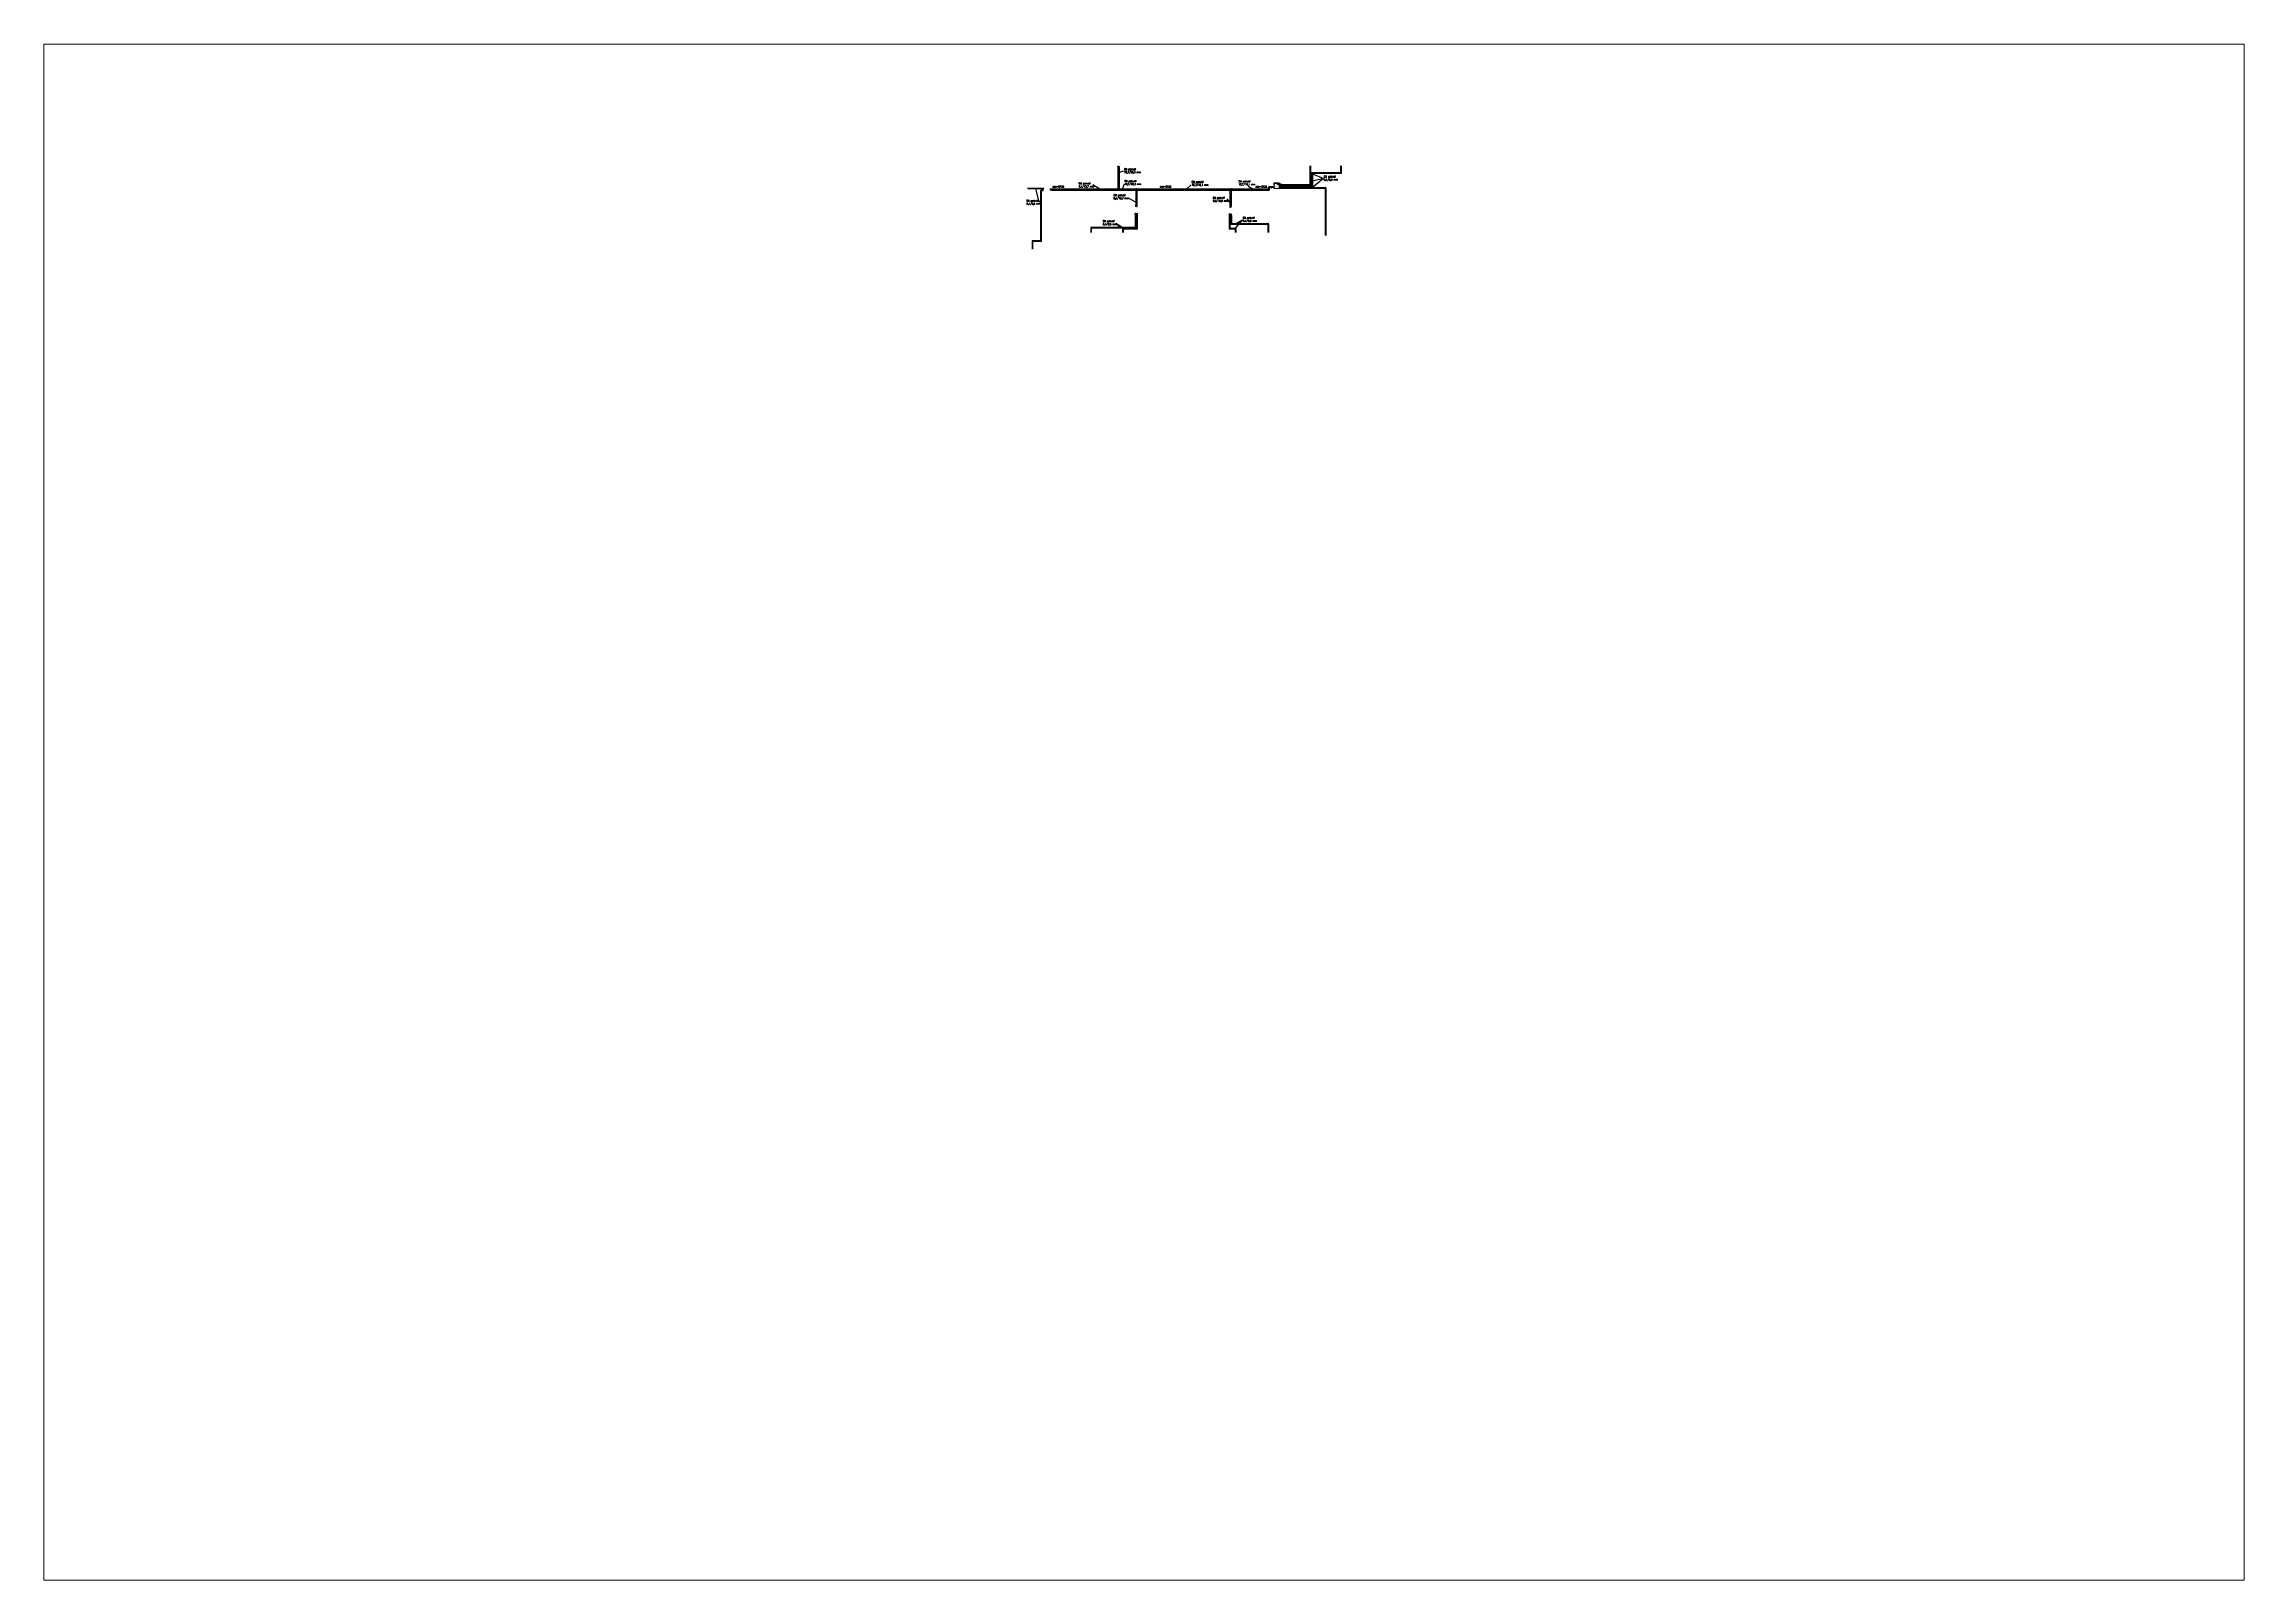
# Paper-space layout 'Layout1' of a CAD drawing. Header units: millimetres. Extents: x 29 to 260, y 20 to 181.
# The model-space entities are those that its viewports show. They can reach past a viewport. Long polylines and large blocks are cut down to what shows.
import ezdxf

# ---------------------------------------------------------------- set-up
doc = ezdxf.new("R2010")
doc.units = ezdxf.units.MM
doc.linetypes.add('UnderCeiling', pattern=[6.7, 4.2, -1, 0.5, -1])
doc.layers.get('0').update_dxf_attribs({"color": 41})
for name, color, linetype, lineweight in [('PIPE-C1-EDGE', 41, 'Continuous', 25), ('VZT_DIMENZE_Pero_č.__16', 41, 'Continuous', 13), ('VZT_PROSTUPY_Pero_č.__16', 41, 'Continuous', 13)]:
    doc.layers.add(name, color=color, linetype=linetype, lineweight=lineweight)
doc.layers.add('TT_popis OT', color=41, linetype='Continuous')
doc.styles.add('GENERATED_STYLE_1', font='arial.ttf')
doc.styles.add('ROMANS', font='romans.shx', dxfattribs={"width": 0.8})

msp = doc.modelspace()

# ---------------------------------------------------------------- linework, layer by layer
at = {"const_width": 2, "elevation": 2400}
for points in [[(12349, 10875), (12458, 11025), (12439, 10975)], [(12349, 10875), (12458, 11025), (12413, 10991)], [(12399, 10875), (12508, 11025), (12489, 10975)], [(12399, 10875), (12508, 11025), (12463, 10991)]]:
    msp.add_lwpolyline(points, dxfattribs=at)
at = {"layer": 'PIPE-C1-EDGE', "linetype": 'UnderCeiling', "lineweight": 25}
for p, q in [((12390, 9485, 2400), (12386, 9485, 2400)), ((12412, 9467, 2400), (12386, 9467, 2400)), ((12412, 9485, 2400), (12411, 9485, 2400)), ((12412, 9485, 2400), (13481, 9485, 2400)), ((12412, 9467, 2400), (13481, 9467, 2400)), ((19282, 9485, 2400), (21564, 9485, 2400)), ((19282, 9467, 2400), (21564, 9467, 2400)), ((21582, 9503, 2400), (21582, 9594, 2400)), ((21600, 9503, 2400), (21600, 9594, 2400)), ((21606, 9468, 2400), (21606, 9554, 2400)), ((21618, 9630, 2400), (21822, 9630, 2400)), ((21618, 9630, 2400), (21822, 9630, 2400)), ((21618, 9612, 2400), (21822, 9612, 2400)), ((21618, 9612, 2400), (21822, 9612, 2400)), ((21634, 9468, 2400), (21634, 9554, 2400)), ((21662, 9610, 2400), (21804, 9610, 2400)), ((21662, 9582, 2400), (21804, 9582, 2400)), ((7603, 9394, 2400), (7603, 6305, 2400)), ((7613, 9394, 2400), (7613, 6305, 2400)), ((7628, 9369, 2400), (7628, 6279, 2400)), ((7638, 9369, 2400), (7638, 6279, 2400)), ((12335, 9440, 2400), (12329, 9440, 2400)), ((12369, 9412, 2400), (12329, 9412, 2400)), ((12369, 9440, 2400), (12367, 9440, 2400)), ((12369, 9440, 2400), (13424, 9440, 2400)), ((12369, 9412, 2400), (13424, 9412, 2400)), ((19239, 9440, 2400), (21578, 9440, 2400)), ((19239, 9412, 2400), (21578, 9412, 2400)), ((7077, 6275, 2400), (7077, 5794, 2400)), ((7087, 6275, 2400), (7087, 5794, 2400)), ((7092, 6249, 2400), (7092, 5787, 2400)), ((7593, 6295, 2400), (7097, 6295, 2400)), ((7593, 6285, 2400), (7097, 6285, 2400)), ((7102, 6249, 2400), (7102, 5787, 2400)), ((7618, 6269, 2400), (7112, 6269, 2400)), ((7618, 6259, 2400), (7112, 6259, 2400))]:
    msp.add_line(p, q, dxfattribs=at)
at = {"layer": 'PIPE-C1-EDGE', "linetype": 'UnderCeiling', "lineweight": 25, "extrusion": (-0.680687, 0.680687, 0.270794)}
for p, q in [((12390, 9485, 2400), (12391, 9485, 2403)), ((12335, 9440, 2400), (12336, 9439, 2405))]:
    msp.add_line(p, q, dxfattribs=at)
at = {"layer": 'PIPE-C1-EDGE', "linetype": 'UnderCeiling', "lineweight": 25, "extrusion": (-0.513947, 0.513947, 0.686817)}
for p, q in [((12391, 9485, 2403), (12393, 9483, 2406)), ((12336, 9439, 2405), (12339, 9436, 2410))]:
    msp.add_line(p, q, dxfattribs=at)
at = {"layer": 'PIPE-C1-EDGE', "linetype": 'UnderCeiling', "lineweight": 25, "extrusion": (-0.30207, 0.30207, 0.904161)}
for p, q in [((12393, 9483, 2406), (12396, 9480, 2408)), ((12339, 9436, 2410), (12344, 9432, 2413))]:
    msp.add_line(p, q, dxfattribs=at)
at = {"layer": 'PIPE-C1-EDGE', "linetype": 'UnderCeiling', "lineweight": 25, "extrusion": (-0.098487, 0.098487, 0.990253)}
for p, q in [((12396, 9480, 2408), (12399, 9476, 2409)), ((12344, 9432, 2413), (12349, 9426, 2414))]:
    msp.add_line(p, q, dxfattribs=at)
at = {"layer": 'PIPE-C1-EDGE', "linetype": 'UnderCeiling', "lineweight": 25, "extrusion": (0.098487, 0.098487, 0.990253)}
for p, q in [((12399, 9476, 2409), (12403, 9480, 2408)), ((12349, 9426, 2414), (12354, 9432, 2413))]:
    msp.add_line(p, q, dxfattribs=at)
at = {"layer": 'PIPE-C1-EDGE', "linetype": 'UnderCeiling', "lineweight": 25, "extrusion": (0.30207, 0.30207, 0.904161)}
for p, q in [((12403, 9480, 2408), (12405, 9483, 2406)), ((12354, 9432, 2413), (12359, 9436, 2410))]:
    msp.add_line(p, q, dxfattribs=at)
at = {"layer": 'PIPE-C1-EDGE', "linetype": 'UnderCeiling', "lineweight": 25, "extrusion": (0.513947, 0.513947, 0.686817)}
for p, q in [((12405, 9483, 2406), (12407, 9485, 2403)), ((12359, 9436, 2410), (12362, 9439, 2405))]:
    msp.add_line(p, q, dxfattribs=at)
at = {"layer": 'PIPE-C1-EDGE', "linetype": 'UnderCeiling', "lineweight": 25, "extrusion": (0.680687, 0.680687, 0.270794)}
for p, q in [((12407, 9485, 2403), (12408, 9485, 2400)), ((12362, 9439, 2405), (12363, 9440, 2400))]:
    msp.add_line(p, q, dxfattribs=at)
at = {"layer": 'PIPE-C1-EDGE', "linetype": 'Continuous', "lineweight": 25}
for p, q in [((21884, 9599, 2400), (21804, 9599, 2400)), ((21822, 9618, 2400), (21902, 9618, 2400))]:
    msp.add_line(p, q, dxfattribs=at)
at = {"layer": 'PIPE-C1-EDGE', "linetype": 'UnderCeiling', "lineweight": 25, "elevation": 2400}
for points in [[(12335, 10833), (12335, 9445)], [(12363, 10833), (12363, 9445)], [(12390, 10848), (12390, 9488)], [(12408, 10848), (12408, 9488)], [(24126, 9774), (24126, 10899)], [(24136, 9774), (24136, 10899)], [(24151, 9749), (24151, 10899)], [(24161, 9749), (24161, 10899)], [(26013, 10503), (26013, 10896)], [(26023, 10503), (26023, 10896)], [(26039, 10476), (26039, 10893)], [(26049, 10476), (26049, 10893)], [(7695, 9522), (6787, 9522)], [(7695, 9512), (6787, 9512)], [(7704, 9497), (6787, 9497)], [(7704, 9487), (6787, 9487)], [(8284, 9485), (12386, 9485)], [(8284, 9467), (12386, 9467)], [(12390, 9485), (12386, 9485)], [(12412, 9467), (12386, 9467)], [(12412, 9485), (12411, 9485)], [(12412, 9485), (13481, 9485)], [(12412, 9467), (13481, 9467)], [(13507, 9485), (13481, 9485)], [(13482, 9467), (13481, 9467)], [(13485, 9465), (13485, 8496)], [(13507, 9467), (13503, 9467)], [(13503, 9465), (13503, 8496)], [(13507, 9485), (19257, 9485)], [(13507, 9467), (19257, 9467)], [(19282, 9485), (19257, 9485)], [(19258, 9467), (19257, 9467)], [(19261, 9465), (19261, 8455)], [(19282, 9467), (19279, 9467)], [(19279, 9465), (19279, 8455)], [(19282, 9485), (21564, 9485)], [(19282, 9467), (21564, 9467)], [(21582, 9503), (21582, 9594)], [(21600, 9503), (21600, 9594)], [(21606, 9468), (21606, 9554)], [(21618, 9630), (21822, 9630)], [(21618, 9612), (21822, 9612)], [(21634, 9468), (21634, 9554)], [(21662, 9610), (21804, 9610)], [(21662, 9582), (21804, 9582)], [(22391, 9764), (24116, 9764)], [(22391, 9754), (24116, 9754)], [(22391, 9739), (24141, 9739)], [(22391, 9729), (24141, 9729)], [(22391, 9668), (24227, 9668)], [(22391, 9658), (24227, 9658)], [(22391, 9643), (24268, 9643)], [(22391, 9633), (24268, 9633)], [(22392, 9573), (25072, 9573)], [(22392, 9563), (25072, 9563)], [(22392, 9548), (25047, 9548)], [(22392, 9538), (25047, 9538)], [(24237, 9678), (24237, 10473)], [(24247, 9678), (24247, 10473)], [(24257, 10493), (26003, 10493)], [(24257, 10483), (26003, 10483)], [(24278, 9653), (24278, 10446)], [(24288, 9653), (24288, 10446)], [(24298, 10466), (26029, 10466)], [(24298, 10456), (26029, 10456)], [(25057, 9528), (25057, 6629)], [(25067, 9528), (25067, 6629)], [(25082, 9553), (25082, 6629)], [(25092, 9553), (25092, 6629)], [(7603, 9394), (7603, 6305)], [(7613, 9394), (7613, 6305)], [(7666, 9414), (7623, 9414)], [(7666, 9404), (7623, 9404)], [(7628, 9369), (7628, 6279)], [(7638, 9369), (7638, 6279)], [(7666, 9389), (7648, 9389)], [(7666, 9379), (7648, 9379)], [(8281, 9440), (12329, 9440)], [(8281, 9412), (12329, 9412)], [(12335, 9440), (12329, 9440)], [(12369, 9412), (12329, 9412)], [(12369, 9440), (12367, 9440)], [(12369, 9440), (13424, 9440)], [(12369, 9412), (13424, 9412)], [(13464, 9440), (13424, 9440)], [(13426, 9412), (13424, 9412)], [(13430, 9408), (13430, 8496)], [(13464, 9412), (13458, 9412)], [(13458, 9408), (13458, 8496)], [(13464, 9440), (19200, 9440)], [(13464, 9412), (19200, 9412)], [(19239, 9440), (19200, 9440)], [(19201, 9412), (19200, 9412)], [(19206, 9408), (19206, 8455)], [(19239, 9412), (19234, 9412)], [(19234, 9408), (19234, 8455)], [(19239, 9440), (21578, 9440)], [(19239, 9412), (21578, 9412)], [(10672, 7092), (10672, 6812)], [(10682, 7092), (10682, 6812)], [(13385, 7112), (10692, 7112)], [(13385, 7102), (10692, 7102)], [(10697, 7067), (10697, 6812)], [(10707, 7067), (10707, 6812)], [(13410, 7087), (10717, 7087)], [(13410, 7077), (10717, 7077)], [(12619, 7035), (12619, 6814)], [(12629, 7035), (12629, 6814)], [(13481, 7055), (12639, 7055)], [(13481, 7045), (12639, 7045)], [(12644, 7010), (12644, 6814)], [(12654, 7010), (12654, 6814)], [(13506, 7030), (12664, 7030)], [(13506, 7020), (12664, 7020)], [(13395, 7908), (13395, 7122)], [(13405, 7908), (13405, 7122)], [(13420, 7908), (13420, 7097)], [(13430, 7908), (13430, 7097)], [(13491, 7908), (13491, 7065)], [(13501, 7908), (13501, 7065)], [(13516, 7908), (13516, 7040)], [(13526, 7908), (13526, 7040)], [(19165, 7886), (19165, 7059)], [(19175, 7886), (19175, 7059)], [(19185, 7049), (19524, 7049)], [(19185, 7039), (19524, 7039)], [(19190, 7886), (19190, 7084)], [(19200, 7886), (19200, 7084)], [(19210, 7074), (19549, 7074)], [(19210, 7064), (19549, 7064)], [(19265, 7866), (19265, 7349)], [(19275, 7866), (19275, 7349)], [(19285, 7339), (21529, 7339)], [(19285, 7329), (21529, 7329)], [(19290, 7866), (19290, 7374)], [(19300, 7866), (19300, 7374)], [(19310, 7364), (21554, 7364)], [(19310, 7354), (21554, 7354)], [(19534, 7029), (19534, 6811)], [(19544, 7029), (19544, 6811)], [(19559, 7054), (19559, 6811)], [(19569, 7054), (19569, 6811)], [(21539, 7319), (21539, 6808)], [(21549, 7319), (21549, 6808)], [(21564, 7344), (21564, 6808)], [(21574, 7344), (21574, 6808)], [(7077, 6275), (7077, 5794)], [(7087, 6275), (7087, 5794)], [(7092, 6249), (7092, 5787)], [(7593, 6295), (7097, 6295)], [(7593, 6285), (7097, 6285)], [(7102, 6249), (7102, 5787)], [(7618, 6269), (7112, 6269)], [(7618, 6259), (7112, 6259)]]:
    msp.add_lwpolyline(points, dxfattribs=at)
at = {"layer": 'PIPE-C1-EDGE', "linetype": 'Continuous', "lineweight": 25, "elevation": 2400}
for points in [[(7695, 9512), (7695, 9522)], [(7775, 9520), (7695, 9520)], [(7695, 9520), (7695, 9514)], [(7695, 9514), (7775, 9514)], [(7704, 9487), (7704, 9497)], [(7784, 9495), (7704, 9495)], [(7704, 9495), (7704, 9489)], [(7704, 9489), (7784, 9489)], [(7795, 9517), (7775, 9526)], [(7775, 9526), (7775, 9520)], [(7775, 9508), (7795, 9517)], [(7775, 9514), (7775, 9508)], [(7804, 9492), (7784, 9501)], [(7784, 9501), (7784, 9495)], [(7784, 9483), (7804, 9492)], [(7784, 9489), (7784, 9483)], [(8204, 9485), (8184, 9476)], [(8184, 9476), (8204, 9467)], [(8204, 9479), (8204, 9485)], [(8284, 9479), (8204, 9479)], [(8204, 9467), (8204, 9473)], [(8204, 9473), (8284, 9473)], [(8284, 9485), (8284, 9467)], [(8284, 9473), (8284, 9479)], [(21804, 9582), (21804, 9610)], [(21804, 9599), (21804, 9593)], [(21804, 9593), (21884, 9593)], [(21822, 9612), (21822, 9630)], [(21902, 9624), (21822, 9624)], [(21822, 9624), (21822, 9618)], [(21904, 9596), (21884, 9605)], [(21884, 9605), (21884, 9599)], [(21884, 9587), (21904, 9596)], [(21884, 9593), (21884, 9587)], [(21922, 9621), (21902, 9630)], [(21902, 9630), (21902, 9624)], [(21902, 9612), (21922, 9621)], [(21902, 9618), (21902, 9612)], [(22311, 9768), (22291, 9759)], [(22291, 9759), (22311, 9750)], [(22311, 9743), (22291, 9734)], [(22291, 9734), (22311, 9725)], [(22311, 9672), (22291, 9663)], [(22291, 9663), (22311, 9654)], [(22311, 9647), (22291, 9638)], [(22291, 9638), (22311, 9629)], [(22312, 9577), (22292, 9568)], [(22292, 9568), (22312, 9559)], [(22312, 9552), (22292, 9543)], [(22292, 9543), (22312, 9534)], [(22311, 9762), (22311, 9768)], [(22391, 9762), (22311, 9762)], [(22311, 9750), (22311, 9756)], [(22311, 9756), (22391, 9756)], [(22311, 9737), (22311, 9743)], [(22391, 9737), (22311, 9737)], [(22311, 9725), (22311, 9731)], [(22311, 9731), (22391, 9731)], [(22311, 9666), (22311, 9672)], [(22391, 9666), (22311, 9666)], [(22311, 9654), (22311, 9660)], [(22311, 9660), (22391, 9660)], [(22311, 9641), (22311, 9647)], [(22391, 9641), (22311, 9641)], [(22311, 9629), (22311, 9635)], [(22311, 9635), (22391, 9635)], [(22312, 9571), (22312, 9577)], [(22392, 9571), (22312, 9571)], [(22312, 9559), (22312, 9565)], [(22312, 9565), (22392, 9565)], [(22312, 9546), (22312, 9552)], [(22392, 9546), (22312, 9546)], [(22312, 9534), (22312, 9540)], [(22312, 9540), (22392, 9540)], [(22391, 9764), (22391, 9754)], [(22391, 9756), (22391, 9762)], [(22391, 9739), (22391, 9729)], [(22391, 9731), (22391, 9737)], [(22391, 9668), (22391, 9658)], [(22391, 9660), (22391, 9666)], [(22391, 9643), (22391, 9633)], [(22391, 9635), (22391, 9641)], [(22392, 9573), (22392, 9563)], [(22392, 9565), (22392, 9571)], [(22392, 9548), (22392, 9538)], [(22392, 9540), (22392, 9546)], [(7666, 9404), (7666, 9414)], [(7746, 9412), (7666, 9412)], [(7666, 9412), (7666, 9406)], [(7666, 9406), (7746, 9406)], [(7666, 9379), (7666, 9389)], [(7746, 9387), (7666, 9387)], [(7666, 9387), (7666, 9381)], [(7666, 9381), (7746, 9381)], [(7766, 9409), (7746, 9418)], [(7746, 9418), (7746, 9412)], [(7746, 9400), (7766, 9409)], [(7746, 9406), (7746, 9400)], [(7766, 9384), (7746, 9393)], [(7746, 9393), (7746, 9387)], [(7746, 9375), (7766, 9384)], [(7746, 9381), (7746, 9375)], [(8201, 9435), (8181, 9426)], [(8181, 9426), (8201, 9417)], [(8201, 9429), (8201, 9435)], [(8281, 9429), (8201, 9429)], [(8201, 9417), (8201, 9423)], [(8201, 9423), (8281, 9423)], [(8281, 9440), (8281, 9412)], [(8281, 9423), (8281, 9429)], [(13430, 8496), (13458, 8496)], [(13441, 8416), (13435, 8416)], [(13435, 8416), (13444, 8396)], [(13441, 8496), (13441, 8416)], [(13447, 8496), (13441, 8496)], [(13444, 8396), (13453, 8416)], [(13447, 8416), (13447, 8496)], [(13453, 8416), (13447, 8416)], [(13485, 8496), (13503, 8496)], [(13491, 8416), (13485, 8416)], [(13485, 8416), (13494, 8396)], [(13491, 8496), (13491, 8416)], [(13497, 8496), (13491, 8496)], [(13494, 8396), (13503, 8416)], [(13497, 8416), (13497, 8496)], [(13503, 8416), (13497, 8416)], [(19206, 8455), (19234, 8455)], [(19217, 8375), (19211, 8375)], [(19211, 8375), (19220, 8355)], [(19217, 8455), (19217, 8375)], [(19223, 8455), (19217, 8455)], [(19220, 8355), (19229, 8375)], [(19223, 8375), (19223, 8455)], [(19229, 8375), (19223, 8375)], [(19261, 8455), (19279, 8455)], [(19267, 8375), (19261, 8375)], [(19261, 8375), (19270, 8355)], [(19267, 8455), (19267, 8375)], [(19273, 8455), (19267, 8455)], [(19270, 8355), (19279, 8375)], [(19273, 8375), (19273, 8455)], [(19279, 8375), (19273, 8375)], [(13400, 8008), (13391, 7988)], [(13391, 7988), (13397, 7988)], [(13405, 7908), (13395, 7908)], [(13397, 7988), (13397, 7908)], [(13397, 7908), (13403, 7908)], [(13409, 7988), (13400, 8008)], [(13403, 7908), (13403, 7988)], [(13403, 7988), (13409, 7988)], [(13425, 8008), (13416, 7988)], [(13416, 7988), (13422, 7988)], [(13430, 7908), (13420, 7908)], [(13422, 7988), (13422, 7908)], [(13422, 7908), (13428, 7908)], [(13434, 7988), (13425, 8008)], [(13428, 7908), (13428, 7988)], [(13428, 7988), (13434, 7988)], [(13496, 8008), (13487, 7988)], [(13487, 7988), (13493, 7988)], [(13501, 7908), (13491, 7908)], [(13493, 7988), (13493, 7908)], [(13493, 7908), (13499, 7908)], [(13505, 7988), (13496, 8008)], [(13499, 7908), (13499, 7988)], [(13499, 7988), (13505, 7988)], [(13521, 8008), (13512, 7988)], [(13512, 7988), (13518, 7988)], [(13526, 7908), (13516, 7908)], [(13518, 7988), (13518, 7908)], [(13518, 7908), (13524, 7908)], [(13530, 7988), (13521, 8008)], [(13524, 7908), (13524, 7988)], [(13524, 7988), (13530, 7988)], [(19170, 7986), (19161, 7966)], [(19161, 7966), (19167, 7966)], [(19175, 7886), (19165, 7886)], [(19167, 7966), (19167, 7886)], [(19167, 7886), (19173, 7886)], [(19179, 7966), (19170, 7986)], [(19173, 7886), (19173, 7966)], [(19173, 7966), (19179, 7966)], [(19195, 7986), (19186, 7966)], [(19186, 7966), (19192, 7966)], [(19200, 7886), (19190, 7886)], [(19192, 7966), (19192, 7886)], [(19192, 7886), (19198, 7886)], [(19204, 7966), (19195, 7986)], [(19198, 7886), (19198, 7966)], [(19198, 7966), (19204, 7966)], [(19270, 7966), (19261, 7946)], [(19261, 7946), (19267, 7946)], [(19275, 7866), (19265, 7866)], [(19267, 7946), (19267, 7866)], [(19267, 7866), (19273, 7866)], [(19279, 7946), (19270, 7966)], [(19273, 7866), (19273, 7946)], [(19273, 7946), (19279, 7946)], [(19295, 7966), (19286, 7946)], [(19286, 7946), (19292, 7946)], [(19300, 7866), (19290, 7866)], [(19292, 7946), (19292, 7866)], [(19292, 7866), (19298, 7866)], [(19304, 7946), (19295, 7966)], [(19298, 7866), (19298, 7946)], [(19298, 7946), (19304, 7946)]]:
    msp.add_lwpolyline(points, dxfattribs=at)
at = {"layer": 'PIPE-C1-EDGE', "linetype": 'UnderCeiling', "lineweight": 25, "extrusion": (-0.680687, 0.680687, 0.270794)}
for points, elevation in [([(-15468, 2867), (-15468, 2870)], -1327), ([(-15398, 2865), (-15398, 2870)], -1320)]:
    msp.add_lwpolyline(points, dxfattribs=dict(at, elevation=elevation))
at = {"layer": 'PIPE-C1-EDGE', "linetype": 'UnderCeiling', "lineweight": 25, "extrusion": (-0.513947, 0.513947, 0.686817)}
for points, elevation in [([(-15468, 3158), (-15468, 3162)], 157), ([(-15398, 3155), (-15398, 3161)], 163)]:
    msp.add_lwpolyline(points, dxfattribs=dict(at, elevation=elevation))
at = {"layer": 'PIPE-C1-EDGE', "linetype": 'UnderCeiling', "lineweight": 25, "extrusion": (-0.30207, 0.30207, 0.904161)}
for points, elevation in [([(-15468, 2888), (-15468, 2893)], 1297), ([(-15398, 2885), (-15398, 2893)], 1302)]:
    msp.add_lwpolyline(points, dxfattribs=dict(at, elevation=elevation))
at = {"layer": 'PIPE-C1-EDGE', "linetype": 'UnderCeiling', "lineweight": 25, "extrusion": (-0.098487, 0.098487, 0.990253)}
for points, elevation in [([(-15468, 2377), (-15468, 2382)], 2098), ([(-15398, 2375), (-15398, 2383)], 2103)]:
    msp.add_lwpolyline(points, dxfattribs=dict(at, elevation=elevation))
at = {"layer": 'PIPE-C1-EDGE', "linetype": 'UnderCeiling', "lineweight": 25, "extrusion": (0.098487, 0.098487, 0.990253)}
for points, elevation in [([(-2067, -14982), (-2067, -14987)], 4540), ([(-2067, -14911), (-2067, -14919)], 4535)]:
    msp.add_lwpolyline(points, dxfattribs=dict(at, elevation=elevation))
at = {"layer": 'PIPE-C1-EDGE', "linetype": 'UnderCeiling', "lineweight": 25, "extrusion": (0.30207, 0.30207, 0.904161)}
for points, elevation in [([(-2067, -12961), (-2067, -12966)], 8788), ([(-2067, -12898), (-2067, -12905)], 8763)]:
    msp.add_lwpolyline(points, dxfattribs=dict(at, elevation=elevation))
at = {"layer": 'PIPE-C1-EDGE', "linetype": 'UnderCeiling', "lineweight": 25, "extrusion": (0.513947, 0.513947, 0.686817)}
for points, elevation in [([(-2067, -8881), (-2067, -8885)], 12902), ([(-2067, -8833), (-2067, -8840)], 12857)]:
    msp.add_lwpolyline(points, dxfattribs=dict(at, elevation=elevation))
at = {"layer": 'PIPE-C1-EDGE', "linetype": 'UnderCeiling', "lineweight": 25, "extrusion": (0.680687, 0.680687, 0.270794)}
for points, elevation in [([(-2067, -1878), (-2067, -1882)], 15553), ([(-2067, -1859), (-2067, -1865)], 15491)]:
    msp.add_lwpolyline(points, dxfattribs=dict(at, elevation=elevation))
at = {"layer": 'PIPE-C1-EDGE', "linetype": 'UnderCeiling', "lineweight": 25, "extrusion": (-0.680687, -0.680687, 0.270794)}
for points, elevation in [([(2841, 6709), (2841, 6705)], -14973), ([(6925, 7815), (6925, 7811)], -18905), ([(2841, 6690), (2841, 6684)], -14899), ([(6925, 7796), (6925, 7790)], -18830)]:
    msp.add_lwpolyline(points, dxfattribs=dict(at, elevation=elevation))
at = {"layer": 'PIPE-C1-EDGE', "linetype": 'UnderCeiling', "lineweight": 25, "extrusion": (-0.513947, -0.513947, 0.686817)}
for points, elevation in [([(2841, 12898), (2841, 12894)], -10146), ([(6925, 15703), (6925, 15699)], -13115), ([(2841, 12849), (2841, 12843)], -10089), ([(6925, 15654), (6925, 15648)], -13057)]:
    msp.add_lwpolyline(points, dxfattribs=dict(at, elevation=elevation))
at = {"layer": 'PIPE-C1-EDGE', "linetype": 'UnderCeiling', "lineweight": 25, "extrusion": (-0.30207, -0.30207, 0.904161)}
for points, elevation in [([(2841, 15710), (2841, 15706)], -4759), ([(6925, 19403), (6925, 19398)], -6504), ([(2841, 15646), (2841, 15639)], -4724), ([(6925, 19338), (6925, 19331)], -6468)]:
    msp.add_lwpolyline(points, dxfattribs=dict(at, elevation=elevation))
at = {"layer": 'PIPE-C1-EDGE', "linetype": 'UnderCeiling', "lineweight": 25, "extrusion": (-0.098487, -0.098487, 0.990253)}
for points, elevation in [([(2841, 16420), (2841, 16415)], 123), ([(6925, 20464), (6925, 20459)], -446), ([(2841, 16350), (2841, 16343)], 138), ([(6925, 20395), (6925, 20387)], -431)]:
    msp.add_lwpolyline(points, dxfattribs=dict(at, elevation=elevation))
at = {"layer": 'PIPE-C1-EDGE', "linetype": 'UnderCeiling', "lineweight": 25, "extrusion": (0.098487, -0.098487, 0.990253)}
for points, elevation in [([(16242, -2483), (16242, -2478)], 2781), ([(20327, -6527), (20327, -6522)], 3350), ([(16172, -2485), (16172, -2477)], 2786), ([(20256, -6529), (20256, -6521)], 3355)]:
    msp.add_lwpolyline(points, dxfattribs=dict(at, elevation=elevation))
at = {"layer": 'PIPE-C1-EDGE', "linetype": 'UnderCeiling', "lineweight": 25, "extrusion": (0.30207, -0.30207, 0.904161)}
for points, elevation in [([(16242, -1549), (16242, -1544)], 3393), ([(20327, -5241), (20327, -5237)], 5138), ([(16172, -1552), (16172, -1545)], 3398), ([(20256, -5244), (20256, -5237)], 5143)]:
    msp.add_lwpolyline(points, dxfattribs=dict(at, elevation=elevation))
at = {"layer": 'PIPE-C1-EDGE', "linetype": 'UnderCeiling', "lineweight": 25, "extrusion": (0.513947, -0.513947, 0.686817)}
for points, elevation in [([(16242, -212), (16242, -208)], 3724), ([(20327, -3017), (20327, -3013)], 6692), ([(16172, -215), (16172, -209)], 3730), ([(20256, -3020), (20256, -3014)], 6699)]:
    msp.add_lwpolyline(points, dxfattribs=dict(at, elevation=elevation))
at = {"layer": 'PIPE-C1-EDGE', "linetype": 'UnderCeiling', "lineweight": 25, "extrusion": (0.680687, -0.680687, 0.270794)}
for points, elevation in [([(16242, 1538), (16242, 1541)], 3397), ([(20327, 432), (20327, 435)], 7328), ([(16172, 1536), (16172, 1541)], 3404), ([(20256, 430), (20256, 435)], 7335)]:
    msp.add_lwpolyline(points, dxfattribs=dict(at, elevation=elevation))
at = {"layer": 'PIPE-C1-EDGE', "linetype": 'Continuous', "lineweight": 25}
for centre, radius in [((12349, 10875, 3400), 14), ((12399, 10875, 3400), 9)]:
    msp.add_circle(centre, radius, dxfattribs=at)
at = {"layer": 'PIPE-C1-EDGE', "linetype": 'UnderCeiling', "lineweight": 25, "extrusion": (1, 0, 0)}
for centre, radius, start, end in [((10833, 2442, 12335), 42, 270, 0), ((10833, 2442, 12363), 42, 270, 0), ((10848, 2427, 12390), 27, 270, 0), ((10848, 2427, 12408), 27, 270, 0), ((9621, 2400, 21618), 9, 0, 180), ((9621, 2400, 21618), 9, 0, 180), ((9596, 2400, 21662), 14, 0, 180), ((9596, 2400, 21662), 14, 0, 180), ((10488, 2400, 24257), 5, 0, 180), ((10461, 2400, 24298), 5, 0, 180), ((9409, 2400, 7623), 5, 0, 180), ((9384, 2400, 7648), 5, 0, 180), ((7107, 2400, 10692), 5, 0, 180), ((7082, 2400, 10717), 5, 0, 180), ((7050, 2400, 12639), 5, 0, 180), ((7025, 2400, 12664), 5, 0, 180), ((7044, 2400, 19185), 5, 0, 180), ((7069, 2400, 19210), 5, 0, 180), ((7334, 2400, 19285), 5, 0, 180), ((7359, 2400, 19310), 5, 0, 180), ((6290, 2400, 7097), 5, 0, 180), ((6290, 2400, 7097), 5, 0, 180), ((6264, 2400, 7112), 5, 0, 180), ((6264, 2400, 7112), 5, 0, 180)]:
    msp.add_arc(centre, radius, start, end, dxfattribs=at)
at = {"layer": 'PIPE-C1-EDGE', "linetype": 'UnderCeiling', "lineweight": 25, "extrusion": (0, -1, 0)}
for centre, radius in [((12349, 2400, -10833), 14), ((12399, 2400, -10848), 9), ((13494, 2400, -9465), 9), ((19270, 2400, -9465), 9), ((21591, 2400, -9594), 9), ((21591, 2400, -9594), 9), ((21620, 2400, -9554), 14), ((21620, 2400, -9554), 14), ((24242, 2400, -10473), 5), ((24283, 2400, -10446), 5), ((25062, 2400, -9528), 5), ((25087, 2400, -9553), 5), ((7608, 2400, -9394), 5), ((7633, 2400, -9369), 5), ((13444, 2400, -9408), 14), ((19220, 2400, -9408), 14), ((10677, 2400, -7092), 5), ((10702, 2400, -7067), 5), ((12624, 2400, -7035), 5), ((12649, 2400, -7010), 5), ((19539, 2400, -7029), 5), ((19564, 2400, -7054), 5), ((21544, 2400, -7319), 5), ((21569, 2400, -7344), 5), ((7082, 2400, -6275), 5), ((7082, 2400, -6275), 5), ((7097, 2400, -6249), 5), ((7097, 2400, -6249), 5)]:
    msp.add_arc(centre, radius, 0, 180, dxfattribs=at)
at = {"layer": 'PIPE-C1-EDGE', "linetype": 'UnderCeiling', "lineweight": 25}
for centre, radius, start, end in [((12331, 9445, 2400), 4.2, 270, 360), ((12331, 9445, 2400), 4.2, 270, 360), ((12387, 9488, 2400), 2.7, 270, 0), ((12387, 9488, 2400), 2.7, 270, 0), ((13506, 9465, 2400), 2.7, 90, 180), ((19281, 9465, 2400), 2.7, 90, 180), ((21564, 9503, 2400), 18, 270, 0), ((21564, 9503, 2400), 36, 270, 0), ((21578, 9468, 2400), 28, 270, 0), ((21578, 9468, 2400), 56, 270, 0), ((21618, 9594, 2400), 36, 90, 180), ((21618, 9594, 2400), 36, 90, 180), ((21618, 9594, 2400), 18, 90, 180), ((21618, 9594, 2400), 18, 90, 180), ((21662, 9554, 2400), 56, 90, 180), ((21662, 9554, 2400), 56, 90, 180), ((21662, 9554, 2400), 28, 90, 180), ((21662, 9554, 2400), 28, 90, 180), ((24116, 9774, 2400), 10, 270, 0), ((24116, 9774, 2400), 20, 270, 0), ((24141, 9749, 2400), 10, 270, 0), ((24141, 9749, 2400), 20, 270, 0), ((24227, 9678, 2400), 10, 270, 0), ((24227, 9678, 2400), 20, 270, 0), ((24257, 10473, 2400), 20, 90, 180), ((24257, 10473, 2400), 10, 90, 180), ((24268, 9653, 2400), 10, 270, 0), ((24268, 9653, 2400), 20, 270, 0), ((24298, 10446, 2400), 20, 90, 180), ((24298, 10446, 2400), 10, 90, 180), ((25047, 9528, 2400), 20, 0, 90), ((25047, 9528, 2400), 10, 0, 90), ((25072, 9553, 2400), 20, 0, 90), ((25072, 9553, 2400), 10, 0, 90), ((26003, 10503, 2400), 10, 270, 0), ((26003, 10503, 2400), 20, 270, 0), ((26029, 10476, 2400), 10, 270, 0), ((26029, 10476, 2400), 20, 270, 0), ((7623, 9394, 2400), 20, 90, 180), ((7623, 9394, 2400), 10, 90, 180), ((7648, 9369, 2400), 20, 90, 180), ((7648, 9369, 2400), 10, 90, 180), ((13462, 9408, 2400), 4.2, 90, 180), ((19238, 9408, 2400), 4.2, 90, 180), ((10692, 7092, 2400), 20, 90, 180), ((10692, 7092, 2400), 10, 90, 180), ((10717, 7067, 2400), 20, 90, 180), ((10717, 7067, 2400), 10, 90, 180), ((12639, 7035, 2400), 20, 90, 180), ((12639, 7035, 2400), 10, 90, 180), ((12664, 7010, 2400), 20, 90, 180), ((12664, 7010, 2400), 10, 90, 180), ((13385, 7122, 2400), 10, 270, 0), ((13385, 7122, 2400), 20, 270, 0), ((13410, 7097, 2400), 10, 270, 0), ((13410, 7097, 2400), 20, 270, 0), ((13481, 7065, 2400), 10, 270, 0), ((13481, 7065, 2400), 20, 270, 0), ((13506, 7040, 2400), 10, 270, 0), ((13506, 7040, 2400), 20, 270, 0), ((19185, 7059, 2400), 20, 180, 270), ((19185, 7059, 2400), 10, 180, 270), ((19210, 7084, 2400), 20, 180, 270), ((19210, 7084, 2400), 10, 180, 270), ((19285, 7349, 2400), 20, 180, 270), ((19285, 7349, 2400), 10, 180, 270), ((19310, 7374, 2400), 20, 180, 270), ((19310, 7374, 2400), 10, 180, 270), ((19524, 7029, 2400), 20, 0, 90), ((19524, 7029, 2400), 10, 0, 90), ((19549, 7054, 2400), 20, 0, 90), ((19549, 7054, 2400), 10, 0, 90), ((21529, 7319, 2400), 20, 0, 90), ((21529, 7319, 2400), 10, 0, 90), ((21554, 7344, 2400), 20, 0, 90), ((21554, 7344, 2400), 10, 0, 90), ((7097, 6275, 2400), 20, 90, 180), ((7097, 6275, 2400), 20, 90, 180), ((7097, 6275, 2400), 10, 90, 180), ((7097, 6275, 2400), 10, 90, 180), ((7112, 6249, 2400), 20, 90, 180), ((7112, 6249, 2400), 20, 90, 180), ((7112, 6249, 2400), 10, 90, 180), ((7112, 6249, 2400), 10, 90, 180), ((7593, 6305, 2400), 10, 270, 0), ((7593, 6305, 2400), 20, 270, 0), ((7593, 6305, 2400), 10, 270, 0), ((7593, 6305, 2400), 20, 270, 0), ((7618, 6279, 2400), 10, 270, 0), ((7618, 6279, 2400), 20, 270, 0), ((7618, 6279, 2400), 10, 270, 0), ((7618, 6279, 2400), 20, 270, 0)]:
    msp.add_arc(centre, radius, start, end, dxfattribs=at)
at = {"layer": 'PIPE-C1-EDGE', "linetype": 'UnderCeiling', "lineweight": 25, "extrusion": (0, 1, 0)}
for centre, radius in [((-12349, 2400, 9445), 14), ((-12349, 2400, 9445), 14), ((-12399, 2400, 9488), 9), ((-12399, 2400, 9488), 9), ((-21591, 2400, 9503), 9), ((-21620, 2400, 9468), 14), ((-24131, 2400, 9774), 5), ((-24156, 2400, 9749), 5), ((-24242, 2400, 9678), 5), ((-24283, 2400, 9653), 5), ((-26018, 2400, 10503), 5), ((-26044, 2400, 10476), 5), ((-13400, 2400, 7122), 5), ((-13425, 2400, 7097), 5), ((-13496, 2400, 7065), 5), ((-13521, 2400, 7040), 5), ((-19170, 2400, 7059), 5), ((-19195, 2400, 7084), 5), ((-19270, 2400, 7349), 5), ((-19295, 2400, 7374), 5), ((-7608, 2400, 6305), 5), ((-7608, 2400, 6305), 5), ((-7633, 2400, 6279), 5), ((-7633, 2400, 6279), 5)]:
    msp.add_arc(centre, radius, 0, 180, dxfattribs=at)
at = {"layer": 'PIPE-C1-EDGE', "linetype": 'UnderCeiling', "lineweight": 25, "extrusion": (0, 0, -1)}
for centre, radius, start, end in [((-12367, 9445, -2400), 4.2, 270, 360), ((-12367, 9445, -2400), 4.2, 270, 360), ((-12411, 9488, -2400), 2.7, 270, 0), ((-12411, 9488, -2400), 2.7, 270, 0), ((-13482, 9465, -2400), 2.7, 90, 180), ((-19258, 9465, -2400), 2.7, 90, 180), ((-13426, 9408, -2400), 4.2, 90, 180), ((-19201, 9408, -2400), 4.2, 90, 180)]:
    msp.add_arc(centre, radius, start, end, dxfattribs=at)
at = {"layer": 'PIPE-C1-EDGE', "linetype": 'UnderCeiling', "lineweight": 25, "extrusion": (-1, 0, 0)}
for centre, radius in [((-9476, 2400, -12386), 9), ((-9476, 2400, -12386), 9), ((-9476, 2400, -12412), 9), ((-9476, 2400, -12412), 9), ((-9476, 2400, -13481), 9), ((-9476, 2400, -13507), 9), ((-9476, 2400, -19257), 9), ((-9476, 2400, -19282), 9), ((-9476, 2400, -21564), 9), ((-9759, 2400, -24116), 5), ((-9734, 2400, -24141), 5), ((-9663, 2400, -24227), 5), ((-9638, 2400, -24268), 5), ((-9543, 2400, -25047), 5), ((-9568, 2400, -25072), 5), ((-10488, 2400, -26003), 5), ((-10461, 2400, -26029), 5), ((-9426, 2400, -12329), 14), ((-9426, 2400, -12329), 14), ((-9426, 2400, -12369), 14), ((-9426, 2400, -12369), 14), ((-9426, 2400, -13424), 14), ((-9426, 2400, -13464), 14), ((-9426, 2400, -19200), 14), ((-9426, 2400, -19239), 14), ((-9426, 2400, -21578), 14), ((-7107, 2400, -13385), 5), ((-7082, 2400, -13410), 5), ((-7050, 2400, -13481), 5), ((-7025, 2400, -13506), 5), ((-7044, 2400, -19524), 5), ((-7069, 2400, -19549), 5), ((-7334, 2400, -21529), 5), ((-7359, 2400, -21554), 5), ((-6290, 2400, -7593), 5), ((-6290, 2400, -7593), 5), ((-6264, 2400, -7618), 5), ((-6264, 2400, -7618), 5)]:
    msp.add_arc(centre, radius, 0, 180, dxfattribs=at)
at = {"layer": 'TT_popis OT', "linetype": 'Continuous'}
for p, q in [((7521, 8684), (7312, 9503)), ((10796, 9756, -2409), (11343, 9440)), ((12678, 10574, -2400), (12380, 10471, 2400)), ((12714, 9786, -2400), (12601, 9457, 2400)), ((16840, 9736, -2400), (16525, 9458, 2400)), ((20316, 9653, -2400), (20721, 9436, 2400)), ((24937, 10132), (24131, 10462, 2400)), ((24937, 10132), (24266, 9576, 2400)), ((24937, 10132), (24272, 9972, 2400)), ((7521, 8684), (7635, 8794, 2400)), ((13006, 8923, 2391), (13439, 8684, 4800)), ((19019, 8875, -2409), (19206, 8652)), ((12213, 7381), (12772, 7036, 2400)), ((12213, 7381), (12507, 7087, 2400)), ((19967, 7574), (19517, 7049, 2400)), ((19967, 7574), (19552, 7345, 2400))]:
    msp.add_line(p, q, dxfattribs=at)
at = {"layer": 'VZT_DIMENZE_Pero_č.__16', "linetype": 'Continuous', "lineweight": 13}
for p, q in [((21771, 9628), (21752, 9628)), ((21752, 9628), (21752, 9607)), ((21752, 9607), (21771, 9607)), ((21771, 9626), (21771, 9628)), ((21773, 9626), (21771, 9626)), ((21771, 9607), (21771, 9626)), ((21772, 9609), (21771, 9609)), ((21773, 9610), (21772, 9610)), ((21772, 9610), (21772, 9609)), ((21773, 9626), (21773, 9610)), ((21789, 9626), (21773, 9626)), ((21800, 9610), (21773, 9610)), ((21773, 9610), (21773, 9610)), ((21800, 9636), (21789, 9636)), ((21789, 9636), (21789, 9626)), ((21800, 9626), (21789, 9626)), ((21789, 9610), (21789, 9600)), ((21789, 9600), (21800, 9600)), ((21826, 9645), (21800, 9645)), ((21800, 9645), (21800, 9591)), ((21800, 9618), (21810, 9618)), ((21800, 9591), (21828, 9591)), ((21810, 9618), (21810, 9613)), ((21810, 9613), (21824, 9613)), ((21824, 9645), (21824, 9618)), ((21874, 9618), (21824, 9618)), ((21824, 9618), (21824, 9618)), ((21824, 9618), (21824, 9613)), ((21824, 9613), (21824, 9612)), ((21824, 9612), (21824, 9591)), ((21870, 9652), (21826, 9645)), ((21828, 9591), (21873, 9583)), ((21929, 9654), (21870, 9652)), ((21873, 9583), (21929, 9583)), ((21874, 9653), (21874, 9618)), ((21874, 9618), (21875, 9618)), ((21874, 9618), (21875, 9617)), ((21875, 9616), (21874, 9615)), ((21874, 9615), (21874, 9583)), ((21889, 9613), (21874, 9613)), ((21875, 9618), (21876, 9618)), ((21875, 9617), (21875, 9616)), ((21876, 9618), (21876, 9618)), ((21876, 9618), (21885, 9618)), ((21899, 9618), (21888, 9618)), ((21888, 9618), (21889, 9613)), ((21896, 9814), (21890, 9814)), ((21890, 9814), (21890, 9796)), ((21890, 9796), (21898, 9795)), ((21907, 9784), (21890, 9784)), ((21890, 9784), (21890, 9765)), ((21890, 9765), (21900, 9764)), ((21929, 9561), (21890, 9561)), ((21890, 9561), (21890, 9542)), ((21890, 9542), (21917, 9542)), ((21890, 9511), (21890, 9530)), ((21890, 9530), (21913, 9530)), ((22203, 9512), (21890, 9511)), ((21895, 9793), (21895, 9796)), ((21895, 9786), (21895, 9793)), ((21896, 9793), (21895, 9793)), ((21895, 9786), (21895, 9784)), ((21896, 9786), (21895, 9786)), ((21898, 9822), (21896, 9817)), ((21896, 9817), (21896, 9814)), ((21899, 9814), (21896, 9814)), ((21898, 9795), (21896, 9793)), ((21901, 9791), (21896, 9786)), ((21896, 9761), (21896, 9765)), ((21897, 9761), (21896, 9761)), ((21898, 9806), (21897, 9804)), ((21897, 9804), (21898, 9802)), ((21901, 9778), (21897, 9776)), ((21897, 9776), (21898, 9772)), ((21900, 9764), (21897, 9761)), ((21897, 9757), (21897, 9761)), ((21899, 9757), (21897, 9757)), ((21898, 9523), (21897, 9520)), ((21897, 9520), (21898, 9518)), ((21899, 9824), (21898, 9822)), ((21901, 9808), (21898, 9806)), ((21898, 9802), (21903, 9802)), ((21915, 9796), (21898, 9796)), ((21898, 9772), (21903, 9773)), ((21898, 9757), (21900, 9752)), ((21902, 9554), (21898, 9553)), ((21898, 9553), (21898, 9550)), ((21898, 9550), (21899, 9548)), ((21901, 9524), (21898, 9523)), ((21898, 9518), (21903, 9519)), ((21902, 9830), (21899, 9824)), ((21911, 9828), (21899, 9816)), ((21899, 9825), (21899, 9825)), ((21899, 9816), (21899, 9814)), ((21904, 9814), (21899, 9814)), ((21905, 9764), (21899, 9757)), ((21899, 9653), (21899, 9583)), ((21899, 9548), (21903, 9549)), ((21911, 9834), (21900, 9824)), ((21900, 9752), (21901, 9752)), ((21902, 9806), (21901, 9808)), ((21904, 9795), (21901, 9791)), ((21907, 9791), (21901, 9785)), ((21901, 9785), (21901, 9784)), ((21902, 9777), (21901, 9778)), ((21930, 9765), (21901, 9765)), ((21901, 9751), (21905, 9756)), ((21907, 9746), (21901, 9751)), ((21902, 9523), (21901, 9524)), ((21903, 9831), (21902, 9830)), ((21903, 9802), (21902, 9806)), ((21903, 9773), (21902, 9777)), ((21902, 9553), (21902, 9554)), ((21903, 9549), (21902, 9553)), ((21903, 9519), (21902, 9523)), ((21913, 9840), (21903, 9831)), ((21911, 9822), (21904, 9816)), ((21904, 9816), (21904, 9814)), ((21910, 9814), (21904, 9814)), ((21904, 9795), (21904, 9796)), ((21915, 9760), (21904, 9749)), ((21905, 9764), (21905, 9765)), ((21905, 9756), (21912, 9763)), ((21910, 9795), (21907, 9791)), ((21915, 9792), (21907, 9785)), ((21907, 9785), (21907, 9784)), ((21914, 9784), (21907, 9784)), ((21915, 9743), (21907, 9746)), ((21918, 9758), (21908, 9747)), ((21908, 9747), (21908, 9746)), ((21911, 9816), (21910, 9814)), ((21915, 9814), (21910, 9814)), ((21910, 9795), (21910, 9796)), ((21915, 9837), (21911, 9834)), ((21915, 9830), (21911, 9828)), ((21915, 9825), (21911, 9822)), ((21915, 9819), (21911, 9816)), ((21912, 9764), (21912, 9765)), ((21912, 9763), (21912, 9764)), ((21913, 9530), (21912, 9530)), ((21915, 9840), (21913, 9840)), ((21918, 9752), (21913, 9745)), ((21913, 9745), (21913, 9744)), ((21919, 9791), (21914, 9785)), ((21914, 9785), (21914, 9784)), ((21917, 9784), (21914, 9784)), ((21915, 9534), (21914, 9531)), ((21914, 9532), (21914, 9532)), ((21915, 9532), (21914, 9532)), ((21914, 9531), (21914, 9530)), ((21918, 9530), (21914, 9530)), ((21917, 9840), (21915, 9840)), ((21915, 9837), (21915, 9837)), ((21917, 9833), (21915, 9833)), ((21915, 9830), (21915, 9830)), ((21917, 9829), (21915, 9829)), ((21915, 9825), (21915, 9825)), ((21917, 9822), (21915, 9822)), ((21915, 9819), (21915, 9819)), ((21915, 9796), (21920, 9793)), ((21918, 9764), (21915, 9760)), ((21919, 9743), (21915, 9743)), ((21917, 9539), (21915, 9535)), ((21915, 9535), (21915, 9534)), ((21915, 9534), (21916, 9533)), ((21916, 9534), (21915, 9534)), ((21915, 9534), (21915, 9534)), ((21915, 9533), (21915, 9534)), ((21915, 9533), (21915, 9532)), ((21916, 9533), (21915, 9533)), ((21916, 9533), (21915, 9533)), ((21915, 9533), (21915, 9533)), ((21918, 9842), (21916, 9841)), ((21916, 9841), (21917, 9840)), ((21916, 9814), (21927, 9827)), ((21929, 9814), (21916, 9814)), ((21917, 9794), (21916, 9794)), ((21916, 9794), (21917, 9794)), ((21919, 9538), (21916, 9535)), ((21916, 9535), (21917, 9534)), ((21917, 9533), (21916, 9533)), ((21926, 9843), (21917, 9833)), ((21925, 9837), (21917, 9829)), ((21927, 9833), (21917, 9822)), ((21917, 9794), (21917, 9794)), ((21921, 9787), (21917, 9784)), ((21917, 9542), (21917, 9539)), ((21917, 9541), (21920, 9539)), ((21917, 9535), (21918, 9536)), ((21918, 9535), (21917, 9535)), ((21917, 9534), (21917, 9534)), ((21917, 9534), (21917, 9533)), ((21917, 9534), (21919, 9534)), ((21917, 9534), (21918, 9530)), ((21926, 9845), (21918, 9842)), ((21918, 9764), (21918, 9765)), ((21921, 9759), (21918, 9758)), ((21921, 9752), (21918, 9752)), ((21918, 9537), (21919, 9536)), ((21918, 9537), (21919, 9537)), ((21918, 9537), (21918, 9537)), ((21918, 9537), (21918, 9536)), ((21919, 9536), (21918, 9535)), ((21918, 9535), (21918, 9536)), ((21919, 9535), (21918, 9535)), ((21918, 9535), (21918, 9535)), ((21919, 9532), (21918, 9533)), ((21918, 9533), (21919, 9531)), ((21919, 9531), (21918, 9531)), ((21920, 9793), (21919, 9791)), ((21921, 9744), (21919, 9744)), ((21919, 9744), (21919, 9743)), ((21920, 9743), (21919, 9743)), ((21920, 9539), (21919, 9539)), ((21919, 9539), (21919, 9538)), ((21920, 9539), (21919, 9538)), ((21919, 9538), (21919, 9538)), ((21919, 9537), (21919, 9536)), ((21919, 9536), (21919, 9535)), ((21919, 9536), (21921, 9536)), ((21919, 9534), (21919, 9534)), ((21919, 9534), (21921, 9534)), ((21919, 9532), (21919, 9531)), ((21920, 9532), (21919, 9532)), ((21919, 9531), (21919, 9531)), ((21920, 9791), (21921, 9791)), ((21920, 9744), (21920, 9743)), ((21920, 9743), (21921, 9743)), ((21920, 9539), (21921, 9538)), ((21921, 9538), (21920, 9532)), ((21921, 9791), (21921, 9787)), ((21921, 9764), (21921, 9744)), ((21921, 9743), (21921, 9728)), ((21921, 9728), (21922, 9728)), ((21922, 9728), (21922, 9716)), ((21922, 9716), (21929, 9716)), ((21927, 9820), (21923, 9814)), ((21929, 9840), (21925, 9837)), ((21926, 9845), (21927, 9845)), ((21926, 9845), (21926, 9843)), ((21927, 9844), (21927, 9845)), ((21927, 9845), (21927, 9844)), ((21927, 9845), (21928, 9845)), ((21927, 9844), (21927, 9844)), ((21930, 9833), (21927, 9833)), ((21927, 9827), (21930, 9827)), ((21930, 9821), (21927, 9820)), ((21928, 9845), (21929, 9844)), ((21929, 9837), (21929, 9856)), ((21929, 9856), (21942, 9856)), ((21929, 9844), (21929, 9845)), ((21930, 9837), (21929, 9814)), ((21939, 9837), (21929, 9837)), ((21929, 9765), (21929, 9561)), ((21930, 9561), (21929, 9561)), ((21939, 9836), (21930, 9836)), ((21930, 9815), (21930, 9765)), ((22203, 9814), (21930, 9814)), ((21947, 9765), (21930, 9765)), ((21930, 9561), (21947, 9561)), ((21930, 9561), (21930, 9511)), ((21932, 9838), (21931, 9838)), ((21931, 9838), (21931, 9837)), ((21938, 9839), (21932, 9839)), ((21932, 9839), (21932, 9838)), ((21937, 9778), (21936, 9777)), ((21936, 9777), (21937, 9772)), ((21938, 9554), (21936, 9553)), ((21936, 9553), (21937, 9548)), ((21940, 9809), (21937, 9806)), ((21937, 9806), (21937, 9801)), ((21937, 9806), (21938, 9805)), ((21937, 9801), (21938, 9800)), ((21942, 9779), (21937, 9778)), ((21937, 9772), (21938, 9771)), ((21937, 9548), (21938, 9547)), ((21940, 9526), (21937, 9523)), ((21937, 9523), (21938, 9521)), ((21937, 9522), (21937, 9518)), ((21937, 9518), (21939, 9517)), ((21938, 9838), (21938, 9839)), ((21938, 9837), (21938, 9838)), ((21938, 9805), (21942, 9805)), ((21938, 9800), (21943, 9801)), ((21940, 9775), (21938, 9775)), ((21938, 9771), (21943, 9771)), ((21942, 9555), (21938, 9554)), ((21940, 9551), (21938, 9551)), ((21938, 9547), (21943, 9547)), ((21938, 9521), (21942, 9521)), ((21940, 9836), (21939, 9837)), ((21940, 9836), (21939, 9836)), ((21939, 9517), (21943, 9517)), ((21940, 9836), (21940, 9837)), ((21941, 9836), (21940, 9836)), ((21944, 9807), (21940, 9809)), ((21940, 9805), (21940, 9806)), ((21940, 9805), (21940, 9803)), ((21940, 9775), (21940, 9777)), ((21940, 9775), (21942, 9775)), ((21940, 9775), (21940, 9773)), ((21940, 9551), (21940, 9553)), ((21940, 9551), (21942, 9551)), ((21940, 9551), (21940, 9549)), ((21944, 9524), (21940, 9526)), ((21940, 9521), (21940, 9523)), ((21940, 9521), (21940, 9520)), ((21942, 9859), (21941, 9836)), ((22208, 9860), (21942, 9859)), ((21944, 9777), (21942, 9779)), ((21944, 9554), (21942, 9555)), ((21943, 9801), (21945, 9802)), ((21943, 9771), (21945, 9773)), ((21943, 9547), (21945, 9549)), ((21943, 9517), (21945, 9519)), ((21945, 9802), (21944, 9807)), ((21945, 9773), (21944, 9777)), ((21945, 9549), (21944, 9554)), ((21945, 9519), (21944, 9524)), ((21950, 9767), (21947, 9765)), ((21947, 9561), (21950, 9558)), ((21949, 9814), (21950, 9812)), ((21950, 9513), (21949, 9512)), ((21950, 9812), (21950, 9767)), ((21950, 9558), (21950, 9513)), ((22108, 9781), (22101, 9781)), ((22101, 9767), (22101, 9755)), ((22108, 9741), (22101, 9741)), ((22133, 9781), (22122, 9781)), ((22133, 9741), (22122, 9741)), ((22159, 9781), (22147, 9781)), ((22159, 9741), (22147, 9741)), ((22178, 9781), (22172, 9781)), ((22179, 9741), (22172, 9741)), ((22179, 9767), (22179, 9755)), ((22201, 9768), (22202, 9812)), ((22205, 9765), (22201, 9768)), ((22204, 9561), (22201, 9557)), ((22201, 9557), (22202, 9514)), ((22202, 9812), (22203, 9814)), ((22202, 9514), (22203, 9512)), ((22203, 9814), (22236, 9814)), ((22206, 9511), (22203, 9512)), ((22222, 9561), (22204, 9561)), ((22262, 9765), (22205, 9765)), ((22262, 9511), (22206, 9511)), ((22210, 9779), (22207, 9777)), ((22207, 9777), (22208, 9772)), ((22210, 9554), (22207, 9553)), ((22207, 9553), (22208, 9548)), ((22209, 9858), (22208, 9860)), ((22211, 9809), (22208, 9806)), ((22208, 9806), (22208, 9801)), ((22208, 9806), (22212, 9804)), ((22208, 9801), (22209, 9800)), ((22208, 9772), (22209, 9771)), ((22208, 9548), (22209, 9547)), ((22211, 9526), (22208, 9522)), ((22208, 9522), (22208, 9518)), ((22208, 9522), (22212, 9521)), ((22208, 9518), (22210, 9517)), ((22209, 9858), (22210, 9857)), ((22209, 9858), (22209, 9837)), ((22209, 9837), (22210, 9836)), ((22209, 9800), (22214, 9801)), ((22212, 9775), (22209, 9775)), ((22209, 9771), (22214, 9771)), ((22212, 9551), (22209, 9551)), ((22209, 9547), (22214, 9547)), ((22210, 9857), (22210, 9838)), ((22221, 9850), (22210, 9850)), ((22210, 9845), (22215, 9844)), ((22210, 9838), (22221, 9838)), ((22210, 9837), (22210, 9836)), ((22210, 9836), (22221, 9835)), ((22213, 9779), (22210, 9779)), ((22210, 9779), (22210, 9778)), ((22210, 9778), (22210, 9777)), ((22210, 9777), (22211, 9777)), ((22213, 9555), (22210, 9555)), ((22210, 9555), (22212, 9553)), ((22210, 9517), (22214, 9517)), ((22213, 9842), (22211, 9841)), ((22211, 9841), (22215, 9840)), ((22212, 9809), (22211, 9809)), ((22211, 9805), (22211, 9805)), ((22211, 9805), (22212, 9805)), ((22211, 9805), (22211, 9804)), ((22211, 9804), (22212, 9804)), ((22211, 9777), (22211, 9777)), ((22211, 9777), (22212, 9776)), ((22212, 9525), (22211, 9526)), ((22211, 9521), (22211, 9522)), ((22211, 9522), (22212, 9522)), ((22211, 9521), (22211, 9521)), ((22211, 9521), (22212, 9521)), ((22215, 9840), (22212, 9838)), ((22212, 9838), (22212, 9837)), ((22213, 9809), (22212, 9809)), ((22212, 9805), (22212, 9804)), ((22212, 9804), (22212, 9804)), ((22212, 9804), (22212, 9803)), ((22212, 9776), (22212, 9773)), ((22212, 9775), (22213, 9775)), ((22212, 9553), (22212, 9549)), ((22212, 9551), (22213, 9551)), ((22213, 9525), (22212, 9525)), ((22212, 9522), (22212, 9521)), ((22212, 9521), (22212, 9521)), ((22212, 9521), (22212, 9520)), ((22214, 9843), (22213, 9842)), ((22216, 9805), (22213, 9809)), ((22216, 9775), (22213, 9779)), ((22216, 9551), (22213, 9555)), ((22216, 9522), (22213, 9525)), ((22215, 9844), (22214, 9844)), ((22215, 9844), (22214, 9843)), ((22215, 9840), (22214, 9840)), ((22214, 9801), (22216, 9805)), ((22214, 9771), (22216, 9775)), ((22214, 9547), (22216, 9551)), ((22214, 9517), (22216, 9518)), ((22216, 9844), (22215, 9844)), ((22216, 9840), (22215, 9840)), ((22221, 9845), (22216, 9844)), ((22216, 9844), (22216, 9843)), ((22216, 9843), (22220, 9842)), ((22221, 9841), (22216, 9840)), ((22216, 9840), (22216, 9839)), ((22216, 9839), (22219, 9838)), ((22216, 9518), (22216, 9522)), ((22219, 9838), (22219, 9838)), ((22220, 9842), (22220, 9841)), ((22220, 9841), (22220, 9841)), ((22223, 9853), (22221, 9853)), ((22221, 9853), (22221, 9850)), ((22221, 9850), (22221, 9841)), ((22224, 9843), (22221, 9843)), ((22221, 9838), (22221, 9836)), ((22221, 9838), (22224, 9838)), ((22221, 9835), (22221, 9814)), ((22221, 9814), (22221, 9765)), ((22221, 9561), (22221, 9511)), ((22222, 9765), (22222, 9561)), ((22253, 9722), (22222, 9722)), ((22222, 9699), (22252, 9699)), ((22253, 9627), (22222, 9627)), ((22222, 9603), (22253, 9603)), ((22253, 9561), (22222, 9561)), ((22224, 9838), (22223, 9853)), ((22232, 9540), (22230, 9534)), ((22230, 9534), (22232, 9531)), ((22236, 9793), (22231, 9793)), ((22231, 9793), (22231, 9786)), ((22231, 9786), (22234, 9784)), ((22234, 9542), (22232, 9540)), ((22253, 9533), (22232, 9533)), ((22232, 9533), (22232, 9532)), ((22232, 9531), (22236, 9530)), ((22234, 9795), (22233, 9794)), ((22233, 9794), (22233, 9793)), ((22236, 9795), (22234, 9795)), ((22234, 9784), (22262, 9783)), ((22262, 9542), (22234, 9542)), ((22236, 9814), (22261, 9814)), ((22236, 9796), (22236, 9795)), ((22262, 9796), (22236, 9796)), ((22236, 9793), (22253, 9793)), ((22236, 9530), (22262, 9530)), ((22302, 9536), (22240, 9536)), ((22252, 9808), (22249, 9806)), ((22249, 9806), (22249, 9802)), ((22249, 9802), (22254, 9802)), ((22250, 9777), (22249, 9776)), ((22249, 9776), (22249, 9772)), ((22249, 9772), (22253, 9772)), ((22249, 9553), (22250, 9554)), ((22249, 9549), (22249, 9553)), ((22253, 9549), (22249, 9549)), ((22252, 9524), (22249, 9523)), ((22249, 9523), (22249, 9519)), ((22249, 9519), (22254, 9519)), ((22252, 9778), (22250, 9777)), ((22250, 9554), (22253, 9553)), ((22254, 9806), (22252, 9808)), ((22253, 9777), (22252, 9778)), ((22252, 9699), (22253, 9698)), ((22254, 9522), (22252, 9524)), ((22253, 9793), (22253, 9793)), ((22278, 9793), (22253, 9793)), ((22253, 9793), (22253, 9793)), ((22253, 9793), (22253, 9784)), ((22253, 9772), (22253, 9777)), ((22253, 9758), (22253, 9765)), ((22253, 9723), (22253, 9758)), ((22263, 9758), (22253, 9758)), ((22253, 9723), (22253, 9722)), ((22280, 9723), (22253, 9723)), ((22278, 9698), (22253, 9698)), ((22253, 9698), (22253, 9698)), ((22253, 9698), (22253, 9627)), ((22263, 9663), (22253, 9663)), ((22280, 9628), (22253, 9628)), ((22253, 9603), (22253, 9603)), ((22278, 9603), (22253, 9603)), ((22253, 9603), (22253, 9603)), ((22253, 9603), (22253, 9561)), ((22263, 9568), (22253, 9568)), ((22253, 9561), (22262, 9561)), ((22253, 9554), (22254, 9550)), ((22254, 9550), (22253, 9549)), ((22253, 9542), (22253, 9536)), ((22253, 9536), (22253, 9533)), ((22253, 9533), (22253, 9533)), ((22278, 9533), (22253, 9533)), ((22253, 9533), (22253, 9533)), ((22254, 9802), (22254, 9806)), ((22254, 9519), (22254, 9522)), ((22261, 9814), (22262, 9814)), ((22262, 9814), (22262, 9796)), ((22262, 9783), (22262, 9765)), ((22262, 9561), (22262, 9542)), ((22262, 9530), (22262, 9511)), ((22277, 9763), (22263, 9763)), ((22263, 9763), (22263, 9758)), ((22277, 9668), (22263, 9668)), ((22263, 9668), (22263, 9663)), ((22277, 9573), (22263, 9573)), ((22263, 9573), (22263, 9568)), ((22276, 9758), (22271, 9758)), ((22276, 9663), (22271, 9663)), ((22276, 9568), (22271, 9568)), ((22278, 9793), (22277, 9763)), ((22277, 9758), (22277, 9763)), ((22278, 9758), (22277, 9759)), ((22327, 9758), (22277, 9758)), ((22278, 9698), (22277, 9668)), ((22277, 9663), (22277, 9668)), ((22278, 9663), (22277, 9664)), ((22327, 9663), (22277, 9663)), ((22278, 9603), (22277, 9573)), ((22277, 9568), (22277, 9573)), ((22278, 9568), (22277, 9569)), ((22327, 9568), (22277, 9568)), ((22278, 9793), (22287, 9791)), ((22278, 9758), (22278, 9723)), ((22278, 9698), (22325, 9690)), ((22278, 9663), (22278, 9628)), ((22278, 9603), (22325, 9595)), ((22278, 9568), (22278, 9536)), ((22278, 9536), (22278, 9533)), ((22280, 9533), (22278, 9533)), ((22322, 9730), (22280, 9723)), ((22323, 9635), (22280, 9628)), ((22281, 9534), (22280, 9533)), ((22283, 9534), (22281, 9534)), ((22284, 9534), (22283, 9534)), ((22287, 9534), (22284, 9534)), ((22287, 9791), (22289, 9790)), ((22287, 9535), (22287, 9536)), ((22287, 9535), (22287, 9534)), ((22289, 9790), (22304, 9789)), ((22304, 9537), (22302, 9536)), ((22304, 9789), (22325, 9785)), ((22323, 9541), (22304, 9537)), ((22304, 9537), (22304, 9536)), ((22352, 9731), (22322, 9730)), ((22352, 9636), (22323, 9635)), ((22352, 9541), (22323, 9541)), ((22325, 9785), (22352, 9784)), ((22325, 9690), (22352, 9690)), ((22325, 9595), (22352, 9595)), ((22327, 9785), (22327, 9758)), ((22327, 9758), (22327, 9731)), ((22327, 9690), (22327, 9663)), ((22327, 9663), (22327, 9636)), ((22327, 9595), (22327, 9568)), ((22327, 9573), (22342, 9573)), ((22327, 9568), (22327, 9541)), ((22328, 9763), (22342, 9763)), ((22328, 9668), (22342, 9668)), ((22342, 9760), (22341, 9760)), ((22341, 9760), (22341, 9758)), ((22341, 9758), (22352, 9758)), ((22342, 9666), (22341, 9665)), ((22341, 9665), (22341, 9663)), ((22341, 9663), (22352, 9663)), ((22342, 9570), (22341, 9570)), ((22341, 9570), (22341, 9568)), ((22341, 9568), (22352, 9568)), ((22342, 9763), (22342, 9760)), ((22342, 9668), (22342, 9666)), ((22342, 9573), (22342, 9570)), ((22352, 9784), (22352, 9731)), ((22352, 9776), (22362, 9776)), ((22362, 9765), (22352, 9765)), ((22378, 9750), (22352, 9750)), ((22362, 9740), (22352, 9740)), ((22352, 9690), (22352, 9636)), ((22352, 9681), (22362, 9681)), ((22362, 9671), (22352, 9671)), ((22378, 9655), (22352, 9655)), ((22362, 9645), (22352, 9645)), ((22352, 9595), (22352, 9541)), ((22352, 9586), (22362, 9586)), ((22362, 9576), (22352, 9576)), ((22378, 9560), (22352, 9560)), ((22362, 9550), (22352, 9550)), ((22362, 9776), (22362, 9775)), ((22362, 9775), (22362, 9765)), ((22380, 9765), (22362, 9765)), ((22362, 9750), (22362, 9740)), ((22362, 9681), (22362, 9680)), ((22362, 9680), (22362, 9671)), ((22380, 9671), (22362, 9671)), ((22362, 9655), (22362, 9645)), ((22362, 9586), (22362, 9586)), ((22362, 9586), (22362, 9576)), ((22380, 9576), (22362, 9576)), ((22362, 9560), (22362, 9550)), ((22378, 9765), (22378, 9749)), ((22378, 9749), (22380, 9749)), ((22378, 9671), (22378, 9655)), ((22378, 9655), (22379, 9654)), ((22378, 9576), (22378, 9559)), ((22378, 9559), (22380, 9559)), ((22379, 9654), (22380, 9654)), ((22400, 9767), (22380, 9767)), ((22380, 9767), (22380, 9765)), ((22380, 9765), (22380, 9749)), ((22380, 9749), (22400, 9749)), ((22400, 9672), (22380, 9672)), ((22380, 9672), (22380, 9671)), ((22380, 9671), (22380, 9654)), ((22380, 9654), (22400, 9654)), ((22380, 9576), (22380, 9577)), ((22380, 9577), (22400, 9577)), ((22380, 9576), (22380, 9559)), ((22380, 9559), (22391, 9558)), ((22400, 9559), (22391, 9559)), ((22391, 9559), (22391, 9558)), ((22400, 9749), (22400, 9767)), ((22400, 9654), (22400, 9672)), ((22400, 9577), (22400, 9577)), ((22400, 9577), (22400, 9559))]:
    msp.add_line(p, q, dxfattribs=at)

# ---------------------------------------------------------------- texts
at = {"layer": 'TT_popis OT', "linetype": 'Continuous', "char_height": 150, "width": 1946.02, "attachment_point": 1, "rotation": 0, "style": 'ROMANS'}
for s, insert in [('\\A1;{\\Fromans|c238;\\H0.75x;osa=2730}', (8340, 9685, -2400)), ('\\A1;{\\H0.75x;CU potrubí\\P6,4/12,7 mm}', (9941, 9882, -2187)), ('\\A1;{\\H0.75x;CU potrubí\\P12,7/25,4 mm}', (12724, 10754, -2400)), ('\\A1;{\\H0.75x;CU potrubí\\P12,7/22,2 mm}', (12746, 10028, -2400)), ('\\A1;{\\Fromans|c238;\\H0.75x;osa=2730}', (14916, 9685, -2400)), ('\\A1;{\\H0.75x;CU potrubí\\P12,7/19,1 mm}', (16863, 9977, -2400)), ('\\A1;{\\H0.75x;CU potrubí\\P12,7/19,1 mm}', (19741, 10010, -2400)), ('\\A1;{\\Fromans|c238;\\H0.75x;osa=2730}', (20781, 9685, -2400)), ('\\A1;{\\H0.75x;CU potrubí\\P6,4/9,5 mm}', (24972, 10302)), ('\\A1;{\\H0.75x;CU potrubí\\P6,4/9,5 mm}', (6738, 8821)), ('\\A1;{\\H0.75x;CU potrubí\\P6,4/12,7 mm}', (12077, 9158, 213)), ('\\A1;{\\H0.75x;CU potrubí\\P9,5/15,9 mm}', (18165, 9002, -2187)), ('\\A1;{\\H0.75x;CU potrubí\\P6,4/9,5 mm}', (11414, 7570)), ('\\A1;{\\H0.75x;CU potrubí\\P6,4/9,5 mm}', (20002, 7776))]:
    msp.add_mtext(s, dxfattribs=dict(at, insert=insert))
at = {"layer": 'VZT_PROSTUPY_Pero_č.__16', "linetype": 'Continuous', "lineweight": 13, "char_height": 70, "attachment_point": 7, "rotation": 90, "style": 'GENERATED_STYLE_1'}
for s, insert in [('\\A1;{\\W0.700000x;\\pql;\\fArial|b0|i0|c238|p38;BP }', (22006, 9618)), ('\\A1;{\\W0.700000x;\\pql;\\fArial|b0|i0|c238|p38;BOX }', (22119, 9594))]:
    msp.add_mtext(s, dxfattribs=dict(at, insert=insert))

psp = doc.layouts.get("Layout1")

# ---------------------------------------------------------------- viewports
at = {"layer": '0'}
psp.add_viewport(center=(144.23, 100.75), size=(230.77, 161.2053), view_center_point=(13939.55, -28737.97), view_height=94228.2766, dxfattribs=at)

doc.saveas('drawing.dxf')
